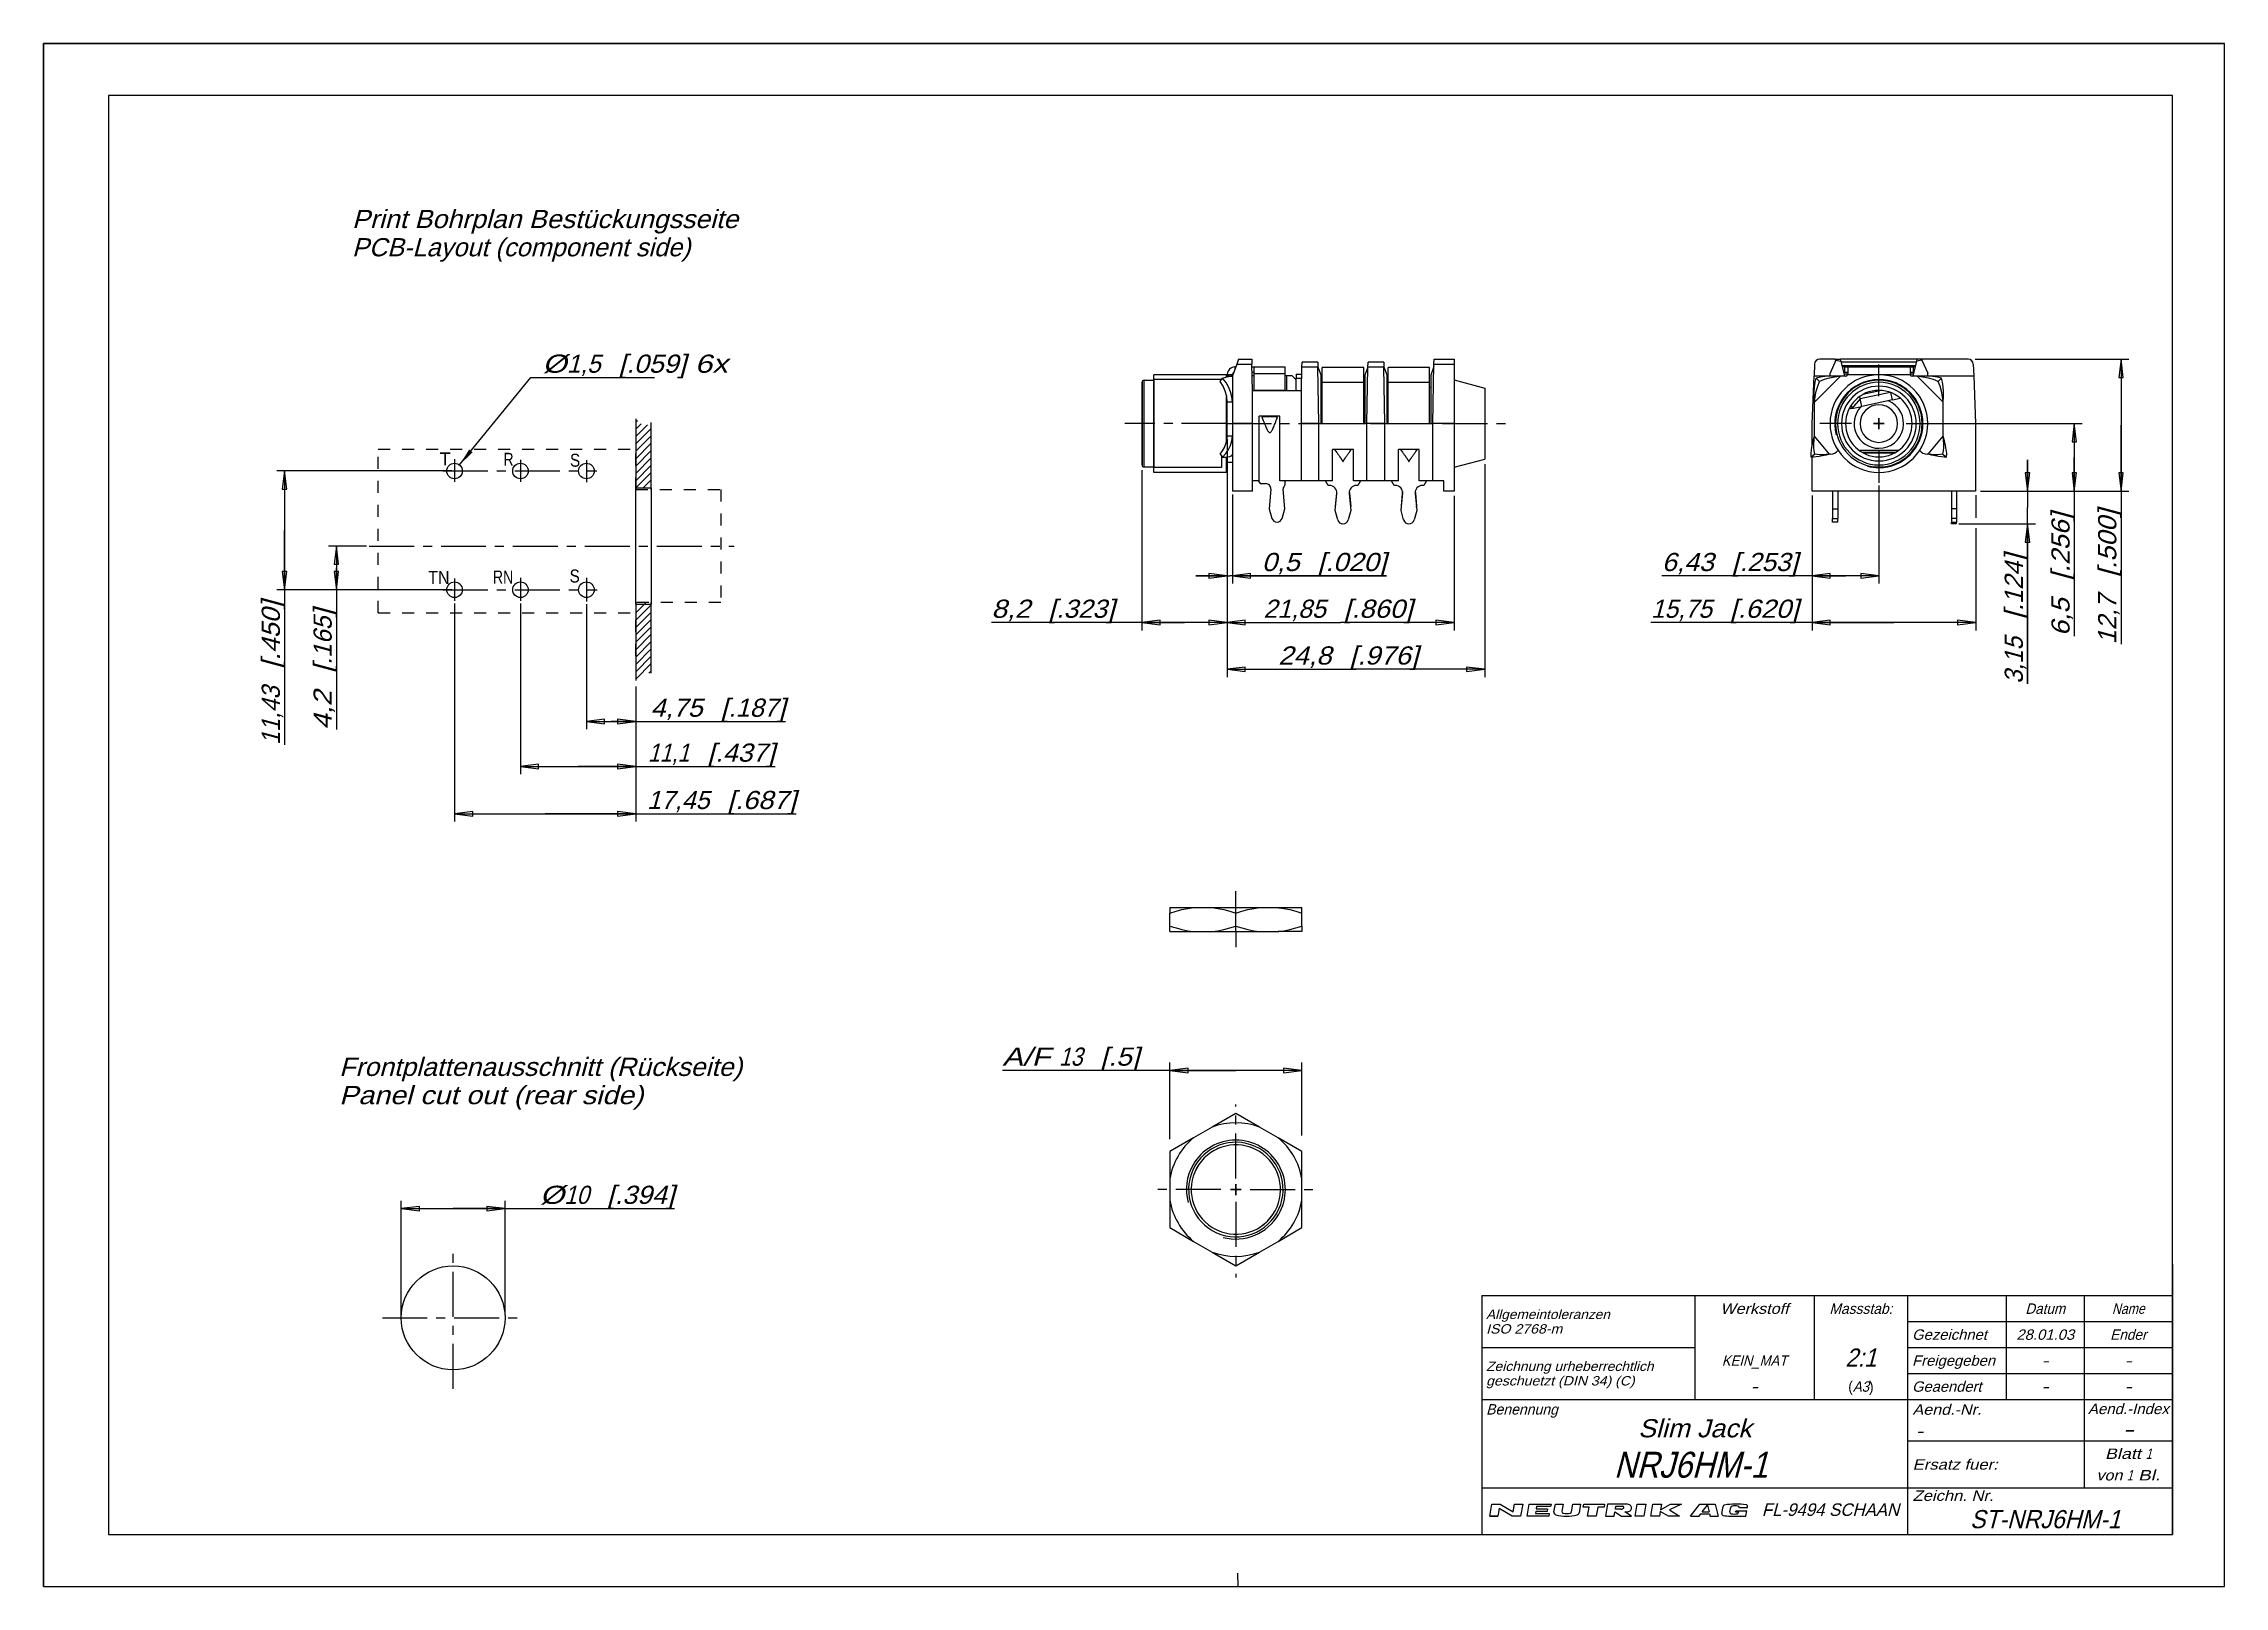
# Model space of a CAD drawing. Extents: x 0 to 420, y 0 to 297.
import ezdxf
from ezdxf.enums import TextEntityAlignment as Align

# ---------------------------------------------------------------- set-up
doc = ezdxf.new("R2010")
doc.units = 0
doc.header["$LTSCALE"] = 23.1
for name, pattern in [('CENTER', [0.6, 0.375, -0.075, 0.075, -0.075]), ('DOT', [0.2, 0.1, -0.1]), ('HIDDEN', [0.2, 0.1, -0.1])]:
    doc.linetypes.add(name, pattern=pattern)
doc.layers.get('0').update_dxf_attribs({"linetype": 'CONTINUOUS'})
for name, color, linetype in [('DEFAULT_1', 7, 'CENTER'), ('DEFAULT_2', 8, 'HIDDEN'), ('ZEICHNUNGSBEMAßUNGEN', 7, 'CONTINUOUS')]:
    doc.layers.add(name, color=color, linetype=linetype)
doc.styles.get("Standard").update_dxf_attribs({"font": 'txt', "width": 0.8})
doc.dimstyles.get("Standard").update_dxf_attribs({"dimtxt": 0.18, "dimasz": 0.18, "dimexe": 0.18, "dimexo": 0.0625, "dimgap": 0.09, "dimtad": 0, "dimtih": 1, "dimtoh": 1, "dimdec": 4, "dimzin": 0, "dimtxsty": 'STANDARD', "dimcen": 0.09, "dimazin": 3, "dimtfac": 1, "dimtdec": 4, "dimtofl": 0, "dimtmove": 0, "dimatfit": 3, "dimtolj": 1, "dimtzin": 0})

msp = doc.modelspace()

# ---------------------------------------------------------------- texts
at = {"color": 2, "linetype": 'CONTINUOUS', "oblique": 15}
for s, height, p, p2 in [('Print Bohrplan Bestückungsseite', 3.5, (59.39589, 261.48955), (133.76256, 261.48955)), ('PCB-Layout (component side)', 3.5, (59.39589, 256.05435), (124.56256, 256.05435)), ('Frontplattenausschnitt (Rückseite)', 3.5, (56.92834, 98.26404), (134.54501, 98.26404)), ('Panel cut out (rear side)', 3.5, (56.92834, 92.82884), (115.51168, 92.82884)), (' Allgemeintoleranzen', 1.8, (277.0625, 51.46587), (301.6625, 51.46587)), (' ISO 2768-m', 1.8, (277.0625, 48.67063), (292.49107, 48.67063)), ('Werkstoff', 2, (322.92857, 52.46472), (336.07143, 52.46472)), ('Massstab:', 2, (343.92857, 52.46472), (356.07143, 52.46472)), ('Datum', 2, (381.66667, 52.46472), (389.33333, 52.46472)), ('Name', 2, (398.35714, 52.46472), (404.64286, 52.46472)), (' Gezeichnet', 2, (359.0625, 47.46472), (374.25298, 47.46472)), ('28.01.03', 2, (379.92857, 47.46472), (391.07143, 47.46472)), ('Ender', 2, (398, 47.46472), (405, 47.46472)), (' Zeichnung urheberrechtlich', 1.8, (277.0625, 41.46587), (310.0625, 41.46587)), ('KEIN_MAT', 2, (323.21429, 42.46472), (335.78571, 42.46472)), ('2:1', 3.5, (347, 42.29841), (353, 42.29841)), (' Freigegeben', 2, (359.0625, 42.46472), (375.8244, 42.46472)), ('-', 2, (384.78571, 42.46472), (386.21429, 42.46472)), ('-', 2, (400.78571, 42.46472), (402.21429, 42.46472)), (' geschuetzt (DIN 34) (C)', 1.8, (277.0625, 38.67063), (306.41964, 38.67063)), ('-', 2, (328.78571, 37.46472), (330.21429, 37.46472)), ('A3', 2, (348.42857, 37.46472), (351.57143, 37.46472)), (' Geaendert', 2, (359.0625, 37.46472), (373.20536, 37.46472)), ('-', 2, (384.78571, 37.46472), (386.21429, 37.46472)), ('-', 2, (400.78571, 37.46472), (402.21429, 37.46472)), (' Benennung', 2, (277.0625, 33.07812), (291.63393, 33.07812)), (' Aend.-Nr.', 2, (359.0625, 33.03528), (373.20536, 33.03528)), ('Aend.-Index', 2, (393.71429, 33.16469), (409.28571, 33.16469)), ('Slim Jack', 3.5, (307.08333, 28.68827), (328.91667, 28.68827)), ('-', 2, (360.63393, 28.89417), (362.0625, 28.89417)), ('-', 3, (400.42857, 28.76476), (402.57143, 28.76476)), ('NRJ6HM-1', 5, (302.42857, 20.91181), (332.07143, 20.91181)), ('Blatt ', 2, (397, 24.53528), (404.85714, 24.53528)), ('1', 2, (404.85714, 24.53528), (406, 24.53528)), (' Ersatz fuer:', 2, (359.0625, 22.46472), (376.34821, 22.46472)), ('von ', 2, (395.35714, 20.39417), (401.21429, 20.39417)), ('1', 2, (401.21429, 20.39417), (402.35714, 20.39417)), (' Bl.', 2, (402.35714, 20.39417), (407.64286, 20.39417)), (' Zeichn. Nr.', 2, (359.0625, 16.46472), (375.53869, 16.46472)), ('ST-NRJ6HM-1', 3.5, (371, 11.18827), (400, 11.18827))]:
    msp.add_text(s, height=height, dxfattribs=at).set_placement(p, p2, align=Align.FIT)
at = {"color": 7, "linetype": 'CONTINUOUS', "oblique": 15}
for s, p, p2 in [('%%c', (96.09292, 233.63538), (100.75959, 233.63538)), ('1,5', (100.75959, 233.63538), (107.25959, 233.63538)), ('[', (110.75959, 233.63538), (112.25959, 233.63538)), ('.059', (112.25959, 233.63538), (122.25959, 233.63538)), (']', (122.25959, 233.63538), (123.75959, 233.63538)), (' 6x', (123.75959, 233.63538), (131.75959, 233.63538))]:
    msp.add_text(s, height=3.5, dxfattribs=at).set_placement(p, p2, align=Align.FIT)
at = {"color": 2, "linetype": 'CONTINUOUS'}
for s, height, p, p2 in [('T', 2.5, (76.28416, 215.79426), (78.42702, 215.79426)), ('R', 2.5, (88.55497, 215.73291), (90.51926, 215.73291)), ('S', 2.5, (101.37796, 215.54885), (103.34225, 215.54885)), ('TN', 2.5, (74.0577, 192.99664), (78.16484, 192.99664)), ('RN', 2.5, (86.5175, 193.06664), (90.44607, 193.06664)), ('S', 2.5, (101.29679, 193.25515), (103.26108, 193.25515)), ('(', 2, (347.57143, 37.46472), (348.42857, 37.46472)), (')', 2, (351.57143, 37.46472), (352.42857, 37.46472))]:
    msp.add_text(s, height=height, dxfattribs=at).set_placement(p, p2, align=Align.FIT)
at = {"color": 4, "linetype": 'CONTINUOUS', "oblique": 15}
msp.add_text('FL-9494 SCHAAN', height=2.4236218, dxfattribs=at).set_placement((330.91413, 13.55443), (357.34315, 13.55443), align=Align.FIT)

# ---------------------------------------------------------------- blocks, each defined once
blk = doc.blocks.new('*D0')
at = {"layer": 'ZEICHNUNGSBEMAßUNGEN', "color": 2, "linetype": 'CONTINUOUS'}
for p, q in [((68.87, 52.19), (68.87, 74.23)), ((68.87, 72.73), (78.87, 72.73)), ((88.87, 72.73), (78.87, 72.73)), ((78.87, 72.73), (121.52, 72.73)), ((88.87, 52.19), (88.87, 74.23))]:
    blk.add_line(p, q, dxfattribs=at)
for points in [[(72.37, 73.16), (68.87, 72.73), (72.37, 72.29), (72.37, 73.16)], [(85.37, 72.29), (88.87, 72.73), (85.37, 73.16), (85.37, 72.29)]]:
    blk.add_lwpolyline(points, dxfattribs=at)
at = {"layer": 'ZEICHNUNGSBEMAßUNGEN', "color": 2, "linetype": 'CONTINUOUS', "oblique": 15}
for s, p, p2 in [('%%c', (95.6, 73.63), (100.27, 73.63)), ('10', (100.27, 73.63), (105.02, 73.63)), ('[', (108.52, 73.63), (110.02, 73.63)), ('.394', (110.02, 73.63), (120.02, 73.63)), (']', (120.02, 73.63), (121.52, 73.63))]:
    blk.add_text(s, height=3.5, dxfattribs=at).set_placement(p, p2, align=Align.FIT)
blk = doc.blocks.new('*D1')
at = {"layer": 'ZEICHNUNGSBEMAßUNGEN', "color": 2, "linetype": 'CONTINUOUS'}
for p, q in [((227.94, 219.25), (227.94, 184.05)), ((211.54, 214.87), (211.54, 184.05)), ((219.74, 185.55), (182.54, 185.55)), ((211.54, 185.55), (219.74, 185.55)), ((227.94, 185.55), (219.74, 185.55))]:
    blk.add_line(p, q, dxfattribs=at)
for points in [[(215.04, 185.99), (211.54, 185.55), (215.04, 185.11), (215.04, 185.99)], [(224.44, 185.11), (227.94, 185.55), (224.44, 185.99), (224.44, 185.11)]]:
    blk.add_lwpolyline(points, dxfattribs=at)
at = {"layer": 'ZEICHNUNGSBEMAßUNGEN', "color": 2, "linetype": 'CONTINUOUS', "oblique": 15}
for s, p, p2 in [('8,2', (182.54, 186.46), (190.04, 186.46)), ('[', (193.54, 186.46), (195.04, 186.46)), ('.323', (195.04, 186.46), (204.79, 186.46)), (']', (204.79, 186.46), (206.29, 186.46))]:
    blk.add_text(s, height=3.5, dxfattribs=at).set_placement(p, p2, align=Align.FIT)
blk = doc.blocks.new('*D2')
at = {"layer": 'ZEICHNUNGSBEMAßUNGEN', "color": 2, "linetype": 'CONTINUOUS'}
for p, q in [((227.94, 213.29), (227.94, 184.05)), ((271.64, 209.94), (271.64, 184.05)), ((227.94, 185.55), (249.79, 185.55)), ((271.64, 185.55), (249.79, 185.55))]:
    blk.add_line(p, q, dxfattribs=at)
for points in [[(231.44, 185.99), (227.94, 185.55), (231.44, 185.11), (231.44, 185.99)], [(268.14, 185.11), (271.64, 185.55), (268.14, 185.99), (268.14, 185.11)]]:
    blk.add_lwpolyline(points, dxfattribs=at)
at = {"layer": 'ZEICHNUNGSBEMAßUNGEN', "color": 2, "linetype": 'CONTINUOUS', "oblique": 15}
for s, p, p2 in [('21,85', (234.93, 186.46), (246.93, 186.46)), ('[', (250.43, 186.46), (251.93, 186.46)), ('.860', (251.93, 186.46), (262.18, 186.46)), (']', (262.18, 186.46), (263.68, 186.46))]:
    blk.add_text(s, height=3.5, dxfattribs=at).set_placement(p, p2, align=Align.FIT)
blk = doc.blocks.new('*D3')
at = {"layer": 'ZEICHNUNGSBEMAßUNGEN', "color": 2, "linetype": 'CONTINUOUS'}
for p, q in [((277.54, 216.04), (277.54, 175.05)), ((227.94, 213.7), (227.94, 175.05)), ((227.94, 176.55), (252.74, 176.55)), ((277.54, 176.55), (252.74, 176.55))]:
    blk.add_line(p, q, dxfattribs=at)
for points in [[(231.44, 176.99), (227.94, 176.55), (231.44, 176.11), (231.44, 176.99)], [(274.04, 176.11), (277.54, 176.55), (274.04, 176.99), (274.04, 176.11)]]:
    blk.add_lwpolyline(points, dxfattribs=at)
at = {"layer": 'ZEICHNUNGSBEMAßUNGEN', "color": 2, "linetype": 'CONTINUOUS', "oblique": 15}
for s, p, p2 in [('24,8', (237.79, 177.46), (248.04, 177.46)), ('[', (251.54, 177.46), (253.04, 177.46)), ('.976', (253.04, 177.46), (263.29, 177.46)), (']', (263.29, 177.46), (264.79, 177.46))]:
    blk.add_text(s, height=3.5, dxfattribs=at).set_placement(p, p2, align=Align.FIT)
blk = doc.blocks.new('*D4')
at = {"layer": 'ZEICHNUNGSBEMAßUNGEN', "color": 2, "linetype": 'CONTINUOUS'}
for p, q in [((340.6, 210.02), (340.6, 193.05)), ((353.46, 211.95), (353.46, 193.05)), ((347.03, 194.55), (311.66, 194.55)), ((340.6, 194.55), (347.03, 194.55)), ((353.46, 194.55), (347.03, 194.55))]:
    blk.add_line(p, q, dxfattribs=at)
for points in [[(344.1, 194.99), (340.6, 194.55), (344.1, 194.11), (344.1, 194.99)], [(349.96, 194.11), (353.46, 194.55), (349.96, 194.99), (349.96, 194.11)]]:
    blk.add_lwpolyline(points, dxfattribs=at)
at = {"layer": 'ZEICHNUNGSBEMAßUNGEN', "color": 2, "linetype": 'CONTINUOUS', "oblique": 15}
for s, p, p2 in [('6,43', (311.66, 195.46), (321.66, 195.46)), ('[', (325.16, 195.46), (326.66, 195.46)), ('.253', (326.66, 195.46), (336.41, 195.46)), (']', (336.41, 195.46), (337.91, 195.46))]:
    blk.add_text(s, height=3.5, dxfattribs=at).set_placement(p, p2, align=Align.FIT)
blk = doc.blocks.new('*D5')
at = {"layer": 'ZEICHNUNGSBEMAßUNGEN', "color": 2, "linetype": 'CONTINUOUS'}
for p, q in [((372.1, 210.09), (372.1, 205.73)), ((340.6, 202.16), (340.6, 184.05)), ((372.1, 203.69), (372.1, 184.05)), ((356.35, 185.55), (309.55, 185.55)), ((340.6, 185.55), (356.35, 185.55)), ((372.1, 185.55), (356.35, 185.55))]:
    blk.add_line(p, q, dxfattribs=at)
for points in [[(344.1, 185.99), (340.6, 185.55), (344.1, 185.11), (344.1, 185.99)], [(368.6, 185.11), (372.1, 185.55), (368.6, 185.99), (368.6, 185.11)]]:
    blk.add_lwpolyline(points, dxfattribs=at)
at = {"layer": 'ZEICHNUNGSBEMAßUNGEN', "color": 2, "linetype": 'CONTINUOUS', "oblique": 15}
for s, p, p2 in [('15,75', (309.55, 186.46), (321.3, 186.46)), ('[', (324.8, 186.46), (326.3, 186.46)), ('.620', (326.3, 186.46), (336.55, 186.46)), (']', (336.55, 186.46), (338.05, 186.46))]:
    blk.add_text(s, height=3.5, dxfattribs=at).set_placement(p, p2, align=Align.FIT)
blk = doc.blocks.new('*D6')
at = {"layer": 'ZEICHNUNGSBEMAßUNGEN', "color": 2, "linetype": 'CONTINUOUS'}
for p, q in [((364.09, 223.85), (392.6, 223.85)), ((391.1, 223.85), (391.1, 217.35)), ((391.1, 210.85), (391.1, 217.35)), ((391.1, 217.35), (391.1, 182.95)), ((373.02, 210.85), (392.6, 210.85))]:
    blk.add_line(p, q, dxfattribs=at)
for points in [[(391.53, 220.35), (391.1, 223.85), (390.66, 220.35), (391.53, 220.35)], [(390.66, 214.35), (391.1, 210.85), (391.53, 214.35), (390.66, 214.35)]]:
    blk.add_lwpolyline(points, dxfattribs=at)
at = {"layer": 'ZEICHNUNGSBEMAßUNGEN', "color": 2, "linetype": 'CONTINUOUS', "oblique": 15}
for s, p, p2 in [(']', (390.19, 205.2), (390.19, 206.7)), ('.256', (390.19, 195.2), (390.19, 205.2)), ('[', (390.19, 193.7), (390.19, 195.2)), ('6,5', (390.19, 182.95), (390.19, 190.2))]:
    blk.add_text(s, height=3.5, rotation=90, dxfattribs=at).set_placement(p, p2, align=Align.FIT)
blk = doc.blocks.new('*D7')
at = {"layer": 'ZEICHNUNGSBEMAßUNGEN', "color": 2, "linetype": 'CONTINUOUS'}
for p, q in [((371.99, 236.25), (401.6, 236.25)), ((400.1, 236.25), (400.1, 223.55)), ((400.1, 210.85), (400.1, 223.55)), ((400.1, 223.55), (400.1, 181.36)), ((373.11, 210.85), (401.6, 210.85))]:
    blk.add_line(p, q, dxfattribs=at)
for points in [[(400.53, 232.75), (400.1, 236.25), (399.66, 232.75), (400.53, 232.75)], [(399.66, 214.35), (400.1, 210.85), (400.53, 214.35), (399.66, 214.35)]]:
    blk.add_lwpolyline(points, dxfattribs=at)
at = {"layer": 'ZEICHNUNGSBEMAßUNGEN', "color": 2, "linetype": 'CONTINUOUS', "oblique": 15}
for s, p, p2 in [(']', (399.19, 205.86), (399.19, 207.36)), ('.500', (399.19, 195.86), (399.19, 205.86)), ('[', (399.19, 194.36), (399.19, 195.86)), ('12,7', (399.19, 181.36), (399.19, 190.86))]:
    blk.add_text(s, height=3.5, rotation=90, dxfattribs=at).set_placement(p, p2, align=Align.FIT)
blk = doc.blocks.new('*D8')
at = {"layer": 'ZEICHNUNGSBEMAßUNGEN', "color": 2, "linetype": 'CONTINUOUS'}
for p, q in [((227.94, 220.91), (227.94, 193.05)), ((228.94, 210.17), (228.94, 193.05)), ((227.94, 194.55), (221.94, 194.55)), ((221.94, 194.55), (228.44, 194.55)), ((258.63, 194.55), (228.44, 194.55)), ((228.94, 194.55), (258.63, 194.55))]:
    blk.add_line(p, q, dxfattribs=at)
for points in [[(224.44, 194.11), (227.94, 194.55), (224.44, 194.99), (224.44, 194.11)], [(232.44, 194.99), (228.94, 194.55), (232.44, 194.11), (232.44, 194.99)]]:
    blk.add_lwpolyline(points, dxfattribs=at)
at = {"layer": 'ZEICHNUNGSBEMAßUNGEN', "color": 2, "linetype": 'CONTINUOUS', "oblique": 15}
for s, p, p2 in [('0,5', (234.63, 195.46), (241.88, 195.46)), ('[', (245.38, 195.46), (246.88, 195.46)), ('.020', (246.88, 195.46), (257.13, 195.46)), (']', (257.13, 195.46), (258.63, 195.46))]:
    blk.add_text(s, height=3.5, dxfattribs=at).set_placement(p, p2, align=Align.FIT)
blk = doc.blocks.new('*D9')
at = {"layer": 'ZEICHNUNGSBEMAßUNGEN', "color": 2, "linetype": 'CONTINUOUS'}
for p, q in [((62.18, 200.27), (54.89, 200.27)), ((56.39, 200.27), (56.39, 196.07)), ((56.39, 191.87), (56.39, 196.07)), ((56.39, 196.07), (56.39, 164.94)), ((78.64, 191.87), (54.89, 191.87))]:
    blk.add_line(p, q, dxfattribs=at)
for points in [[(56.82, 196.77), (56.39, 200.27), (55.95, 196.77), (56.82, 196.77)], [(55.95, 195.37), (56.39, 191.87), (56.82, 195.37), (55.95, 195.37)]]:
    blk.add_lwpolyline(points, dxfattribs=at)
at = {"layer": 'ZEICHNUNGSBEMAßUNGEN', "color": 2, "linetype": 'CONTINUOUS', "oblique": 15}
for s, p, p2 in [(']', (55.48, 186.69), (55.48, 188.19)), ('.165', (55.48, 177.44), (55.48, 186.69)), ('[', (55.48, 175.94), (55.48, 177.44)), ('4,2', (55.48, 164.94), (55.48, 172.44))]:
    blk.add_text(s, height=3.5, rotation=90, dxfattribs=at).set_placement(p, p2, align=Align.FIT)
blk = doc.blocks.new('*D10')
at = {"layer": 'ZEICHNUNGSBEMAßUNGEN', "color": 2, "linetype": 'CONTINUOUS'}
for p, q in [((78.64, 214.73), (44.9, 214.73)), ((46.4, 214.73), (46.4, 203.3)), ((46.4, 191.87), (46.4, 203.3)), ((46.4, 203.3), (46.4, 162)), ((78.64, 191.87), (44.9, 191.87))]:
    blk.add_line(p, q, dxfattribs=at)
for points in [[(46.84, 211.23), (46.4, 214.73), (45.97, 211.23), (46.84, 211.23)], [(45.97, 195.37), (46.4, 191.87), (46.84, 195.37), (45.97, 195.37)]]:
    blk.add_lwpolyline(points, dxfattribs=at)
at = {"layer": 'ZEICHNUNGSBEMAßUNGEN', "color": 2, "linetype": 'CONTINUOUS', "oblique": 15}
for s, p, p2 in [(']', (45.5, 188.25), (45.5, 189.75)), ('.450', (45.5, 178.25), (45.5, 188.25)), ('[', (45.5, 176.75), (45.5, 178.25)), ('11,43', (45.5, 162), (45.5, 173.25))]:
    blk.add_text(s, height=3.5, rotation=90, dxfattribs=at).set_placement(p, p2, align=Align.FIT)
blk = doc.blocks.new('*D11')
at = {"layer": 'ZEICHNUNGSBEMAßUNGEN', "color": 2, "linetype": 'CONTINUOUS'}
for p, q in [((382.1, 210.85), (382.1, 216.85)), ((382.1, 216.85), (382.1, 207.7)), ((373.02, 210.85), (383.6, 210.85)), ((382.1, 173.76), (382.1, 207.7)), ((368.86, 204.55), (383.6, 204.55)), ((382.1, 204.55), (382.1, 173.76))]:
    blk.add_line(p, q, dxfattribs=at)
for points in [[(381.66, 214.35), (382.1, 210.85), (382.53, 214.35), (381.66, 214.35)], [(382.53, 201.05), (382.1, 204.55), (381.66, 201.05), (382.53, 201.05)]]:
    blk.add_lwpolyline(points, dxfattribs=at)
at = {"layer": 'ZEICHNUNGSBEMAßUNGEN', "color": 2, "linetype": 'CONTINUOUS', "oblique": 15}
for s, p, p2 in [(']', (381.19, 197.26), (381.19, 198.76)), ('.124', (381.19, 187.76), (381.19, 197.26)), ('[', (381.19, 186.26), (381.19, 187.76)), ('3,15', (381.19, 173.76), (381.19, 182.76))]:
    blk.add_text(s, height=3.5, rotation=90, dxfattribs=at).set_placement(p, p2, align=Align.FIT)
blk = doc.blocks.new('*D12')
at = {"layer": 'ZEICHNUNGSBEMAßUNGEN', "color": 2, "linetype": 'CONTINUOUS'}
for p, q in [((104.54, 189.12), (104.54, 165.01)), ((114.04, 173.27), (114.04, 165.01)), ((104.54, 166.51), (109.29, 166.51)), ((114.04, 166.51), (109.29, 166.51)), ((109.29, 166.51), (142.9, 166.51))]:
    blk.add_line(p, q, dxfattribs=at)
for points in [[(108.04, 166.94), (104.54, 166.51), (108.04, 166.07), (108.04, 166.94)], [(110.54, 166.07), (114.04, 166.51), (110.54, 166.94), (110.54, 166.07)]]:
    blk.add_lwpolyline(points, dxfattribs=at)
at = {"layer": 'ZEICHNUNGSBEMAßUNGEN', "color": 2, "linetype": 'CONTINUOUS', "oblique": 15}
for s, p, p2 in [('4,75', (116.9, 167.41), (126.9, 167.41)), ('[', (130.4, 167.41), (131.9, 167.41)), ('.187', (131.9, 167.41), (141.4, 167.41)), (']', (141.4, 167.41), (142.9, 167.41))]:
    blk.add_text(s, height=3.5, dxfattribs=at).set_placement(p, p2, align=Align.FIT)
blk = doc.blocks.new('*D13')
at = {"layer": 'ZEICHNUNGSBEMAßUNGEN', "color": 2, "linetype": 'CONTINUOUS'}
for p, q in [((91.84, 189.2), (91.84, 156.35)), ((114.04, 173.18), (114.04, 156.35)), ((91.84, 157.85), (102.94, 157.85)), ((114.04, 157.85), (102.94, 157.85)), ((102.94, 157.85), (140.87, 157.85))]:
    blk.add_line(p, q, dxfattribs=at)
for points in [[(95.34, 158.29), (91.84, 157.85), (95.34, 157.41), (95.34, 158.29)], [(110.54, 157.41), (114.04, 157.85), (110.54, 158.29), (110.54, 157.41)]]:
    blk.add_lwpolyline(points, dxfattribs=at)
at = {"layer": 'ZEICHNUNGSBEMAßUNGEN', "color": 2, "linetype": 'CONTINUOUS', "oblique": 15}
for s, p, p2 in [('11,1', (116.37, 158.76), (124.37, 158.76)), ('[', (127.87, 158.76), (129.37, 158.76)), ('.437', (129.37, 158.76), (139.37, 158.76)), (']', (139.37, 158.76), (140.87, 158.76))]:
    blk.add_text(s, height=3.5, dxfattribs=at).set_placement(p, p2, align=Align.FIT)
blk = doc.blocks.new('*D14')
at = {"layer": 'ZEICHNUNGSBEMAßUNGEN', "color": 2, "linetype": 'CONTINUOUS'}
for p, q in [((79.14, 189.2), (79.14, 147.24)), ((114.04, 173.23), (114.04, 147.24)), ((79.14, 148.74), (96.59, 148.74)), ((114.04, 148.74), (96.59, 148.74)), ((96.59, 148.74), (144.96, 148.74))]:
    blk.add_line(p, q, dxfattribs=at)
for points in [[(82.64, 149.17), (79.14, 148.74), (82.64, 148.3), (82.64, 149.17)], [(110.54, 148.3), (114.04, 148.74), (110.54, 149.17), (110.54, 148.3)]]:
    blk.add_lwpolyline(points, dxfattribs=at)
at = {"layer": 'ZEICHNUNGSBEMAßUNGEN', "color": 2, "linetype": 'CONTINUOUS', "oblique": 15}
for s, p, p2 in [('17,45', (116.21, 149.64), (128.21, 149.64)), ('[', (131.71, 149.64), (133.21, 149.64)), ('.687', (133.21, 149.64), (143.46, 149.64)), (']', (143.46, 149.64), (144.96, 149.64))]:
    blk.add_text(s, height=3.5, dxfattribs=at).set_placement(p, p2, align=Align.FIT)
blk = doc.blocks.new('*D15')
at = {"layer": 'ZEICHNUNGSBEMAßUNGEN', "color": 2, "linetype": 'CONTINUOUS'}
for p, q in [((216.92, 86.1), (216.92, 100.83)), ((242.32, 86.83), (242.32, 100.83)), ((229.62, 99.33), (184.65, 99.33)), ((216.92, 99.33), (229.62, 99.33)), ((242.32, 99.33), (229.62, 99.33))]:
    blk.add_line(p, q, dxfattribs=at)
for points in [[(220.42, 99.77), (216.92, 99.33), (220.42, 98.89), (220.42, 99.77)], [(238.82, 98.89), (242.32, 99.33), (238.82, 99.77), (238.82, 98.89)]]:
    blk.add_lwpolyline(points, dxfattribs=at)
at = {"layer": 'ZEICHNUNGSBEMAßUNGEN', "color": 2, "linetype": 'CONTINUOUS', "oblique": 15}
for s, p, p2 in [('A/F ', (184.65, 100.24), (195.56, 100.24)), ('13', (195.56, 100.24), (200.06, 100.24)), ('[', (203.56, 100.24), (205.06, 100.24)), ('.5', (205.06, 100.24), (209.56, 100.24)), (']', (209.56, 100.24), (211.06, 100.24))]:
    blk.add_text(s, height=3.5, dxfattribs=at).set_placement(p, p2, align=Align.FIT)

# ---------------------------------------------------------------- dimensions: what is measured, and where the dimension line sits
at = {"layer": 'ZEICHNUNGSBEMAßUNGEN', "color": 2, "linetype": 'CONTINUOUS'}
for base, p1, p2, angle, picture, middle in [((400.09565, 236.25108), (373.11435, 210.85108), (371.98601, 236.25108), 90, '*D7', (397.43978, 194.35555)), ((391.09565, 223.85108), (373.02032, 210.85108), (364.08769, 223.85108), 90, '*D6', (388.43978, 194.82552)), ((211.54267, 185.55108), (227.94267, 219.24843), (211.54267, 214.87155), 180, '*D1', (194.41392, 188.20694)), ((46.40466, 214.72756), (78.64113, 191.86756), (78.64113, 214.72756), 90, '*D10', (43.74879, 175.87119)), ((382.09565, 204.55108), (373.02032, 210.85108), (368.85565, 204.55108), 270, '*D11', (379.43978, 186.26471)), ((56.38695, 200.26756), (78.64113, 191.86756), (62.17718, 200.26756), 90, '*D9', (53.73108, 176.56145)), ((79.14113, 148.73748), (114.04113, 173.22802), (79.14113, 189.20402), 180, '*D14', (130.58918, 151.39334)), ((91.84113, 157.8503), (114.04113, 173.18253), (91.84113, 189.20402), 180, '*D13', (128.61606, 160.50617)), ((104.54113, 166.50748), (114.04113, 173.27351), (104.54113, 189.1173), 180, '*D12', (129.89764, 169.16335)), ((216.9169, 99.33117), (242.3169, 86.8254), (216.9169, 86.09682), 180, '*D15', (197.85419, 101.98704)), ((68.86917, 72.72746), (88.86917, 52.18802), (68.86917, 52.18802), 180, '*D0', (108.55813, 75.38332))]:
    dim = msp.add_linear_dim(base=base, p1=p1, p2=p2, angle=angle, dimstyle='Standard', dxfattribs=at)
    dim.commit()
    dim.dimension.update_dxf_attribs({"geometry": picture, "text_midpoint": middle})
for base, p1, p2, picture, middle in [((228.94267, 194.55108), (227.94267, 220.90716), (228.94267, 210.17482), '*D8', (246.62697, 197.20694)), ((277.54267, 176.55108), (227.94267, 213.70135), (277.54267, 216.03653), '*D3', (251.2884, 179.20694)), ((271.64267, 185.55108), (227.94267, 213.28759), (271.64267, 209.93603), '*D2', (249.30767, 188.20694)), ((372.09565, 185.55108), (340.59565, 202.15629), (372.09565, 210.09276), '*D5', (323.80128, 188.20694)), ((353.45565, 194.55108), (340.59565, 210.01927), (353.45565, 211.95108), '*D4', (324.78306, 197.20694))]:
    dim = msp.add_linear_dim(base=base, p1=p1, p2=p2, dimstyle='Standard', dxfattribs=at)
    dim.commit()
    dim.dimension.update_dxf_attribs({"geometry": picture, "text_midpoint": middle})

# ---------------------------------------------------------------- linework, layer by layer
at = {"color": 7, "linetype": 'CONTINUOUS'}
for p, q in [((0, 297), (420, 297)), ((0, 0), (0, 297)), ((0, 297), (0, 0)), ((420, 297), (0, 297)), ((0, 297), (0, 0)), ((420, 297), (0, 297)), ((420, 0), (420, 297)), ((420, 0), (420, 297)), ((420, 0), (420, 297)), ((12.5, 287), (12.5, 10)), ((410, 287), (12.5, 287)), ((410, 287), (22.5, 287)), ((410, 10), (410, 287)), ((410, 10), (410, 287)), ((229.78278, 235.29137), (228.94267, 233.05108)), ((230.14267, 236.25108), (229.78278, 235.29137)), ((230.14267, 236.25108), (232.70267, 236.25108)), ((230.14267, 236.25108), (232.70267, 236.25108)), ((232.70267, 236.25108), (232.71942, 235.29137)), ((232.8074, 230.25108), (232.71942, 235.29137)), ((242.35545, 234.69137), (242.3722, 235.65108)), ((245.4167, 235.65108), (242.3722, 235.65108)), ((245.4167, 235.65108), (245.43345, 234.69137)), ((255.05189, 234.69137), (255.06864, 235.65108)), ((258.1167, 235.65108), (255.06864, 235.65108)), ((258.1167, 235.65108), (258.13345, 234.69137)), ((267.56267, 223.85108), (267.76236, 235.29137)), ((267.76236, 235.29137), (267.77912, 236.25108)), ((267.77912, 236.25108), (271.64267, 236.25108)), ((267.77912, 236.25108), (271.64267, 236.25108)), ((271.64267, 236.25108), (271.64267, 235.29137)), ((271.64267, 235.29137), (271.64267, 223.85108)), ((341.05695, 235.29137), (340.96661, 233.05108)), ((345.05565, 236.25108), (342.05614, 236.25108)), ((345.16247, 236.06104), (344.05565, 233.58441)), ((345.05565, 236.25108), (346.05565, 236.25108)), ((345.16247, 236.06104), (345.05565, 236.25108)), ((345.16247, 236.06104), (346.1382, 235.89351)), ((346.1382, 235.89351), (346.05565, 236.25108)), ((360.85565, 236.25108), (346.05565, 236.25108)), ((346.1382, 235.89351), (346.81751, 232.95108)), ((360.71713, 235.65108), (346.19417, 235.65108)), ((360.09378, 232.95108), (360.77309, 235.89351)), ((360.77309, 235.89351), (360.85565, 236.25108)), ((361.74882, 236.06104), (360.77309, 235.89351)), ((361.85565, 236.25108), (360.85565, 236.25108)), ((361.74882, 236.06104), (361.85565, 236.25108)), ((361.74882, 236.06104), (362.85565, 233.58441)), ((370.63516, 236.25108), (361.85565, 236.25108)), ((371.63434, 235.29137), (371.72468, 233.05108)), ((211.54267, 231.05108), (211.54267, 231.80108)), ((211.54267, 231.80108), (211.54267, 231.05108)), ((211.54267, 216.65108), (211.54267, 231.05108)), ((211.54267, 231.05108), (211.54267, 216.65108)), ((211.94267, 232.20108), (213.84267, 232.20108)), ((211.94267, 232.20108), (213.84267, 232.20108)), ((213.84267, 232.33508), (213.84267, 233.25108)), ((226.84267, 233.25108), (213.84267, 233.25108)), ((226.84267, 233.25108), (213.84267, 233.25108)), ((213.84267, 232.32019), (213.84267, 232.33508)), ((213.84267, 232.20108), (213.84267, 232.32019)), ((213.84267, 215.50108), (213.84267, 232.20108)), ((226.60831, 231.97167), (227.05233, 232.60525)), ((227.84267, 233.25108), (226.84267, 233.25108)), ((227.84267, 233.25108), (226.84267, 233.25108)), ((227.84267, 232.85264), (227.84267, 233.25108)), ((227.94267, 233.25108), (228.94267, 233.25108)), ((228.33149, 232.95108), (227.94267, 232.95108)), ((228.94267, 233.13113), (228.94267, 233.25108)), ((229.01767, 233.25108), (228.94267, 233.25108)), ((228.94267, 233.07931), (228.94267, 233.13113)), ((228.94267, 233.05108), (228.94267, 223.85108)), ((232.74631, 233.75108), (233.14267, 233.75108)), ((233.14267, 233.05108), (232.75853, 233.05108)), ((239.4074, 233.05108), (239.14267, 233.05108)), ((240.44267, 233.05108), (239.4074, 233.05108)), ((239.4074, 230.25108), (239.4074, 233.05108)), ((241.14267, 232.35108), (240.44267, 233.05108)), ((241.14267, 232.35108), (241.14267, 230.25108)), ((241.14267, 231.30108), (241.24267, 231.30108)), ((241.14267, 231.30108), (241.24267, 231.30108)), ((241.24267, 233.35108), (241.24267, 232.57805)), ((241.24267, 233.35108), (242.33205, 233.35108)), ((241.24267, 230.25108), (241.24267, 232.57805)), ((241.24267, 232.57805), (242.31856, 232.57805)), ((242.27794, 230.25108), (242.35545, 234.69137)), ((245.48232, 234.70915), (245.43067, 234.85108)), ((245.62267, 223.85108), (245.43345, 234.69137)), ((246.04267, 233.16961), (245.48232, 234.70915)), ((246.04267, 223.85108), (246.04267, 233.16961)), ((254.24267, 234.65108), (246.24267, 234.65108)), ((246.24267, 233.73097), (246.24267, 234.65102)), ((246.24267, 233.6321), (246.24267, 233.73097)), ((246.24267, 232.55534), (246.24267, 233.6321)), ((246.24267, 231.85108), (246.24267, 232.55534)), ((246.24267, 223.85108), (246.24267, 231.85108)), ((254.24267, 233.73097), (254.24267, 234.65102)), ((254.24267, 233.6321), (254.24267, 233.73097)), ((254.24267, 232.55534), (254.24267, 233.6321)), ((254.24267, 231.85108), (254.24267, 232.55534)), ((254.24267, 223.85108), (254.24267, 231.85108)), ((255.00302, 234.70915), (254.44267, 233.16961)), ((254.44267, 233.16961), (254.44267, 223.85108)), ((254.86267, 223.85108), (255.05189, 234.69137)), ((255.05468, 234.85108), (255.00302, 234.70915)), ((258.18232, 234.70915), (258.13067, 234.85108)), ((258.32267, 223.85108), (258.13345, 234.69137)), ((258.74267, 233.16961), (258.18232, 234.70915)), ((258.74267, 223.85108), (258.74267, 233.16961)), ((266.94267, 234.65108), (258.94267, 234.65108)), ((258.94267, 233.73097), (258.94267, 234.65102)), ((258.94267, 233.6321), (258.94267, 233.73097)), ((258.94267, 232.55534), (258.94267, 233.6321)), ((258.94267, 231.85108), (258.94267, 232.55534)), ((258.94267, 223.85108), (258.94267, 231.85108)), ((266.94267, 233.73097), (266.94267, 234.65102)), ((266.94267, 233.6321), (266.94267, 233.73097)), ((266.94267, 232.55534), (266.94267, 233.6321)), ((266.94267, 231.85108), (266.94267, 232.55534)), ((266.94267, 223.85108), (266.94267, 231.85108)), ((267.75468, 234.85108), (267.14267, 233.16961)), ((267.14267, 233.16961), (267.14267, 223.85108)), ((271.64267, 232.25108), (277.54267, 230.67018)), ((271.64267, 232.25108), (277.54267, 230.67018)), ((340.59565, 223.85108), (340.96661, 233.05108)), ((340.96661, 233.05108), (344.05565, 233.05108)), ((342.03505, 231.97167), (341.40147, 232.60525)), ((344.05565, 233.05108), (344.05565, 233.58441)), ((344.05565, 232.98431), (344.05565, 233.05108)), ((360.55552, 234.95108), (346.35577, 234.95108)), ((346.85565, 233.75108), (346.63282, 233.75108)), ((347.45565, 233.35108), (346.72516, 233.35108)), ((346.85565, 233.75108), (347.45565, 233.75108)), ((359.45565, 233.75108), (360.05565, 233.75108)), ((360.18613, 233.35108), (359.45565, 233.35108)), ((360.27848, 233.75108), (360.05565, 233.75108)), ((362.85565, 233.05108), (362.85565, 233.58441)), ((362.85565, 232.98431), (362.85565, 233.05108)), ((362.85565, 233.05108), (371.72468, 233.05108)), ((364.87624, 231.97167), (365.50982, 232.60525)), ((371.72468, 233.05108), (372.09565, 223.85108)), ((227.84267, 220.49001), (227.84267, 229.07302)), ((228.94267, 227.95108), (227.94267, 227.95108)), ((232.8074, 223.85108), (232.8074, 230.25108)), ((232.8074, 230.25108), (242.27794, 230.25108)), ((242.27794, 223.85108), (242.27794, 230.25108)), ((246.04267, 230.85108), (246.24267, 230.85108)), ((254.24267, 230.85108), (254.44267, 230.85108)), ((258.74267, 230.85108), (258.94267, 230.85108)), ((266.94267, 230.85108), (267.14267, 230.85108)), ((277.54267, 230.67018), (277.54267, 217.03198)), ((348.11446, 227.33021), (348.24007, 226.73926)), ((349.88157, 228.63604), (348.24007, 226.73926)), ((348.24007, 226.73926), (350.19636, 227.15508)), ((349.88157, 228.63604), (349.78969, 229.06834)), ((355.63029, 229.85797), (349.88157, 228.63604)), ((350.19636, 227.15508), (349.88157, 228.63604)), ((356.06525, 228.40255), (350.19636, 227.15508)), ((353.98367, 230.20215), (350.37138, 229.43433)), ((356.06525, 228.40255), (355.76397, 229.81993)), ((356.06525, 228.40255), (357.57757, 228.72401)), ((114.04113, 224.76664), (114.04113, 211.13756)), ((117.04113, 211.13756), (117.04113, 224.03532)), ((228.94267, 223.85108), (228.94267, 210.85108)), ((232.8074, 223.85108), (228.94267, 223.85108)), ((232.8074, 210.85108), (232.8074, 223.85108)), ((234.1074, 212.85108), (234.1074, 225.25108)), ((238.1074, 225.25108), (234.1074, 225.25108)), ((237.64267, 225.15108), (234.64267, 225.15108)), ((238.1074, 212.85108), (238.1074, 225.25108)), ((242.27794, 212.85108), (242.27794, 223.85108)), ((245.62267, 223.85108), (242.27794, 223.85108)), ((245.62267, 212.85108), (245.62267, 223.85108)), ((245.62267, 223.85108), (254.86267, 223.85108)), ((254.86267, 212.85108), (254.86267, 223.85108)), ((258.32267, 223.85108), (254.86267, 223.85108)), ((258.32267, 212.85108), (258.32267, 223.85108)), ((258.32267, 223.85108), (267.56267, 223.85108)), ((267.56267, 212.85108), (267.56267, 223.85108)), ((271.64267, 223.85108), (267.56267, 223.85108)), ((271.64267, 223.85108), (271.64267, 210.85108)), ((340.59565, 219.54369), (340.59565, 223.85108)), ((348.24007, 226.73926), (347.69549, 226.62351)), ((372.09565, 223.85108), (372.09565, 210.85108)), ((228.94267, 221.40716), (227.94267, 221.40716)), ((248.24267, 212.85108), (248.24267, 218.85108)), ((252.24267, 218.85108), (248.24267, 218.85108)), ((252.24267, 212.85108), (252.24267, 218.85108)), ((260.94267, 212.85108), (260.94267, 218.85108)), ((264.94267, 218.85108), (260.94267, 218.85108)), ((264.94267, 212.85108), (264.94267, 218.85108)), ((357.14446, 218.65108), (349.76683, 218.65108)), ((211.54267, 215.90108), (211.54267, 216.65108)), ((211.54267, 216.65108), (211.54267, 215.90108)), ((211.94267, 215.50108), (213.84267, 215.50108)), ((211.94267, 215.50108), (213.84267, 215.50108)), ((213.84267, 215.38197), (213.84267, 215.50108)), ((213.84267, 215.36708), (213.84267, 215.38197)), ((213.84267, 214.45108), (213.84267, 215.36708)), ((226.84267, 214.45108), (213.84267, 214.45108)), ((226.84267, 214.45108), (213.84267, 214.45108)), ((226.60701, 217.99635), (227.05048, 217.42023)), ((227.84267, 214.45108), (226.84267, 214.45108)), ((227.84267, 214.45108), (226.84267, 214.45108)), ((227.84267, 216.40108), (227.84267, 217.41285)), ((227.84267, 214.45108), (227.84267, 216.40108)), ((227.84267, 216.40108), (228.94267, 216.40108)), ((227.84267, 216.40108), (228.94267, 216.40108)), ((271.64267, 215.45108), (277.54267, 217.03198)), ((271.64267, 215.45108), (277.54267, 217.03198)), ((341.1096, 217.99635), (340.42301, 217.42023)), ((340.59565, 210.85108), (340.59565, 217.41031)), ((365.80169, 217.99635), (366.48828, 217.42023)), ((114.04113, 211.46756), (117.04113, 211.46756)), ((114.04113, 189.06756), (114.04113, 211.13756)), ((117.04113, 211.46756), (117.04113, 189.06756)), ((232.8074, 210.85108), (228.94267, 210.85108)), ((234.1074, 212.85108), (232.8074, 212.85108)), ((242.27794, 212.85108), (238.1074, 212.85108)), ((245.62267, 212.85108), (242.27794, 212.85108)), ((248.24267, 212.85108), (245.62267, 212.85108)), ((247.39737, 211.95108), (246.87776, 212.85108)), ((247.64852, 211.95108), (247.39737, 211.95108)), ((248.74267, 207.15108), (249.04267, 210.42326)), ((248.98565, 210.42864), (248.74972, 207.92587)), ((249.02084, 210.80195), (248.98565, 210.42864)), ((251.44267, 210.42326), (251.74267, 207.15108)), ((251.47021, 210.82295), (251.50632, 210.42909)), ((251.50632, 210.42909), (251.73586, 207.92536)), ((254.86267, 212.85108), (252.24267, 212.85108)), ((253.08797, 211.95108), (252.83683, 211.95108)), ((253.60759, 212.85108), (253.08797, 211.95108)), ((258.32267, 212.85108), (254.86267, 212.85108)), ((260.94267, 212.85108), (258.32267, 212.85108)), ((260.09737, 211.95108), (259.57776, 212.85108)), ((260.34852, 211.95108), (260.09737, 211.95108)), ((261.44267, 207.15108), (261.74267, 210.42326)), ((261.68565, 210.42864), (261.44972, 207.92587)), ((261.72084, 210.80195), (261.68565, 210.42864)), ((264.14267, 210.42326), (264.44267, 207.15108)), ((264.17021, 210.82295), (264.20632, 210.42909)), ((264.20632, 210.42909), (264.43586, 207.92536)), ((267.56267, 212.85108), (264.94267, 212.85108)), ((265.78797, 211.95108), (265.53683, 211.95108)), ((266.30759, 212.85108), (265.78797, 211.95108)), ((269.64267, 212.85108), (267.56267, 212.85108)), ((269.64267, 210.85108), (269.64267, 212.85108)), ((271.64267, 210.85108), (269.64267, 210.85108)), ((372.09565, 210.85108), (340.59565, 210.85108)), ((345.55565, 210.85108), (345.55565, 207.47108)), ((367.41565, 210.85108), (367.41565, 207.47108)), ((249.23469, 205.32357), (248.74267, 207.15108)), ((248.76324, 207.77883), (248.79121, 207.68053)), ((251.74267, 207.15108), (251.25065, 205.32357)), ((251.72225, 207.77934), (251.69413, 207.68053)), ((261.93469, 205.32357), (261.44267, 207.15108)), ((261.46324, 207.77883), (261.49121, 207.68053)), ((264.44267, 207.15108), (263.95065, 205.32357)), ((264.42225, 207.77934), (264.39413, 207.68053)), ((344.55565, 207.47108), (345.55565, 207.47108)), ((345.55565, 207.47108), (345.55565, 205.60205)), ((367.41565, 207.47108), (367.41565, 205.60205)), ((368.41565, 207.47108), (367.41565, 207.47108)), ((345.55565, 204.87108), (344.55565, 204.87108)), ((345.55565, 204.87108), (345.55565, 205.60205)), ((367.41565, 205.60205), (367.41565, 204.87108)), ((367.41565, 204.87108), (368.41565, 204.87108)), ((367.43565, 204.85636), (367.43565, 204.87108)), ((367.43565, 204.55108), (367.43565, 204.85636)), ((368.35565, 204.55108), (367.43565, 204.55108)), ((368.35565, 204.87108), (368.35565, 204.55108)), ((114.04113, 189.39756), (114.04113, 174.36878)), ((114.04113, 189.06756), (117.04113, 189.06756)), ((117.04113, 175.81808), (117.04113, 189.39756)), ((216.9169, 130.67117), (220.0869, 130.67117)), ((216.9169, 130.67117), (216.9169, 129.63194)), ((220.0869, 130.67117), (220.5272, 130.67117)), ((220.5272, 130.67117), (221.48987, 130.67117)), ((221.48987, 130.67117), (225.04392, 130.67117)), ((225.04392, 130.67117), (234.18987, 130.67117)), ((234.18987, 130.67117), (237.74392, 130.67117)), ((237.74392, 130.67117), (237.87012, 130.67117)), ((237.74392, 130.67117), (237.86774, 130.65402)), ((237.87012, 130.67117), (238.70659, 130.67117)), ((238.70659, 130.67117), (239.1469, 130.67117)), ((239.1469, 130.67117), (242.3169, 130.67117)), ((242.3169, 129.63194), (242.3169, 130.67117)), ((216.9169, 127.1104), (216.9169, 129.63194)), ((216.9169, 126.07117), (216.9169, 127.1104)), ((216.9169, 126.07117), (220.0869, 126.07117)), ((220.0869, 126.07117), (221.48987, 126.07117)), ((221.48987, 126.07117), (225.04392, 126.07117)), ((225.04392, 126.07117), (234.18987, 126.07117)), ((229.6169, 127.1104), (229.6169, 129.63194)), ((234.18987, 126.07117), (237.74392, 126.07117)), ((237.74392, 126.07117), (237.86774, 126.08833)), ((237.87012, 126.07117), (237.74392, 126.07117)), ((239.1469, 126.07117), (237.87012, 126.07117)), ((242.3169, 126.07117), (239.1469, 126.07117)), ((242.3169, 127.1104), (242.3169, 129.63194)), ((242.3169, 127.1104), (242.3169, 126.07117)), ((225.04392, 88.4175), (221.48987, 86.36557)), ((229.6169, 91.05771), (225.04392, 88.4175)), ((234.18987, 88.4175), (229.6169, 91.05771)), ((237.74392, 86.36557), (234.18987, 88.4175)), ((221.48987, 86.36557), (216.9169, 83.72536)), ((242.3169, 83.72536), (237.74392, 86.36557)), ((216.9169, 83.72536), (216.9169, 78.44494)), ((242.3169, 78.44494), (242.3169, 83.72536)), ((216.9169, 78.44494), (216.9169, 74.34108)), ((242.3169, 74.34108), (242.3169, 78.44494)), ((216.9169, 74.34108), (216.9169, 69.06066)), ((242.3169, 69.06066), (242.3169, 74.34108)), ((216.9169, 69.06066), (221.48987, 66.42045)), ((237.74392, 66.42045), (242.3169, 69.06066)), ((221.48987, 66.42045), (225.04392, 64.36852)), ((225.04392, 64.36852), (229.6169, 61.72831)), ((229.6169, 61.72831), (234.18987, 64.36852)), ((234.18987, 64.36852), (237.74392, 66.42045)), ((410, 62), (410, 10)), ((410, 62), (410, 10)), ((277, 56), (410, 56)), ((277, 56), (277, 10)), ((318, 56), (318, 36)), ((341, 56), (341, 36)), ((359, 56), (359, 10)), ((378, 56), (378, 36)), ((393, 56), (393, 19)), ((410, 56), (410, 10)), ((359, 51), (410, 51)), ((277, 46), (318, 46)), ((359, 46), (410, 46)), ((359, 41), (410, 41)), ((277, 36), (410, 36)), ((359, 28), (410, 28)), ((277, 19), (410, 19)), ((12.5, 10), (410, 10)), ((230, 10), (410, 10)), ((230, 10), (410, 10)), ((277, 10), (410, 10)), ((0, 0), (420, 0)), ((0, 0), (420, 0)), ((0, 0), (420, 0)), ((230.04181, 0.03478), (230.01068, 2.5219))]:
    msp.add_line(p, q, dxfattribs=at)
at = {"color": 9, "linetype": 'CONTINUOUS'}
for p, q in [((229.78278, 235.29137), (232.71942, 235.29137)), ((267.76236, 235.29137), (271.64267, 235.29137)), ((227.94601, 233.35108), (228.94379, 233.28441)), ((229.44267, 234.75108), (229.44267, 234.38441)), ((233.14267, 233.51155), (239.14267, 233.51155)), ((245.43345, 234.69137), (242.35545, 234.69137)), ((246.24267, 231.85108), (254.24267, 231.85108)), ((258.13345, 234.69137), (255.05189, 234.69137)), ((258.94267, 231.85108), (266.94267, 231.85108)), ((346.05565, 232.95108), (341.05565, 227.95108)), ((346.85565, 234.75108), (346.85565, 233.75108)), ((347.45565, 233.25108), (347.44294, 233.25108)), ((353.45565, 233.25108), (347.45565, 233.25108)), ((359.45565, 233.25108), (353.45565, 233.25108)), ((359.46835, 233.25108), (359.45565, 233.25108)), ((360.05565, 234.75108), (360.05565, 233.75108)), ((360.85565, 232.95108), (365.85565, 227.95108)), ((233.14267, 230.29837), (239.14267, 230.29837)), ((343.95565, 217.95108), (341.05565, 221.40716)), ((362.95565, 217.95108), (365.85565, 221.40716)), ((350.20419, 218.35108), (356.70711, 218.35108)), ((350.50543, 218.20108), (356.40587, 218.20108)), ((344.55565, 205.60205), (345.55565, 205.60205)), ((368.41565, 205.60205), (367.41565, 205.60205))]:
    msp.add_line(p, q, dxfattribs=at)
at = {"color": 2, "linetype": 'CONTINUOUS'}
for p, q in [((80.08893, 215.89018), (93.8169, 232.72952)), ((93.8169, 232.72952), (96.09292, 232.72952)), ((96.09292, 232.72952), (117.64128, 232.72952)), ((226.84267, 232.33508), (213.84267, 232.33508)), ((226.84267, 232.33508), (213.84267, 232.33508)), ((114.04113, 224.1683), (114.34712, 224.47429)), ((114.04113, 222.75409), (115.07348, 223.78644)), ((114.04113, 221.33987), (116.31394, 223.61268)), ((114.04113, 219.92566), (117.04113, 222.92566)), ((352.40565, 223.85108), (354.50565, 223.85108)), ((354.50565, 223.85108), (352.40565, 223.85108)), ((353.45565, 222.80108), (353.45565, 224.90108)), ((353.45565, 224.90108), (353.45565, 222.80108)), ((114.04113, 218.51145), (117.04113, 221.51145)), ((114.04113, 217.09723), (117.04113, 220.09723)), ((114.04113, 215.68302), (117.04113, 218.68302)), ((114.04113, 214.26881), (117.04113, 217.26881)), ((114.04113, 212.85459), (117.04113, 215.85459)), ((114.06831, 211.46756), (117.04113, 214.44038)), ((226.84267, 215.36708), (213.84267, 215.36708)), ((226.84267, 215.36708), (213.84267, 215.36708)), ((115.48252, 211.46756), (117.04113, 213.02617)), ((116.89674, 211.46756), (117.04113, 211.61195)), ((114.04113, 187.39875), (115.9162, 189.27382)), ((114.04113, 188.81296), (114.3272, 189.09903)), ((114.04113, 185.98453), (117.04113, 188.98453)), ((114.04113, 184.57032), (117.04113, 187.57032)), ((114.04113, 183.15611), (117.04113, 186.15611)), ((114.04113, 181.74189), (117.04113, 184.74189)), ((114.04113, 180.32768), (117.04113, 183.32768)), ((114.04113, 178.91347), (117.04113, 181.91347)), ((114.04113, 177.49925), (117.04113, 180.49925)), ((114.04113, 176.08504), (117.04113, 179.08504)), ((114.04113, 174.67083), (117.04113, 177.67083)), ((116.58922, 175.8047), (117.04113, 176.25661)), ((228.5669, 76.39301), (230.6669, 76.39301)), ((230.6669, 76.39301), (228.5669, 76.39301)), ((229.6169, 75.34301), (229.6169, 77.44301)), ((229.6169, 77.44301), (229.6169, 75.34301)), ((278.49964, 13.50011), (278.91355, 15.84748)), ((278.49964, 13.50011), (280.0925, 13.50011)), ((280.0925, 13.50011), (278.49964, 13.50011)), ((278.91355, 15.84748), (280.5064, 15.84748)), ((280.35858, 15.00913), (280.0925, 13.50011)), ((282.85903, 13.50011), (280.35858, 15.00913)), ((280.5064, 15.84748), (283.00685, 14.33846)), ((284.45189, 13.50011), (282.85903, 13.50011)), ((283.00685, 14.33846), (283.27294, 15.84748)), ((283.27294, 15.84748), (284.86579, 15.84748)), ((284.86579, 15.84748), (284.45189, 13.50011)), ((285.7094, 13.50011), (286.12331, 15.84748)), ((289.90112, 13.50011), (285.7094, 13.50011)), ((286.12331, 15.84748), (290.31503, 15.84748)), ((287.38103, 14.42229), (287.30712, 14.00312)), ((287.30712, 14.00312), (289.98982, 14.00312)), ((289.56072, 14.42229), (287.38103, 14.42229)), ((287.54363, 15.34447), (287.46972, 14.9253)), ((287.46972, 14.9253), (289.64942, 14.9253)), ((290.22633, 15.34447), (287.54363, 15.34447)), ((289.64942, 14.9253), (289.56072, 14.42229)), ((289.98982, 14.00312), (289.90112, 13.50011)), ((290.31503, 15.84748), (290.22633, 15.34447)), ((290.88355, 14.31726), (291.15337, 15.84748)), ((291.15337, 15.84748), (292.66239, 15.84748)), ((292.66239, 15.84748), (292.41657, 14.45333)), ((294.24696, 14.37415), (294.50675, 15.84748)), ((294.50675, 15.84748), (296.01577, 15.84748)), ((296.01577, 15.84748), (295.71918, 14.16545)), ((296.49913, 15.26064), (296.60261, 15.84748)), ((297.67282, 15.26064), (296.49913, 15.26064)), ((296.60261, 15.84748), (300.62666, 15.84748)), ((297.36239, 13.50011), (297.67282, 15.26064)), ((299.03908, 13.50011), (297.36239, 13.50011)), ((299.3495, 15.26064), (299.03908, 13.50011)), ((300.52319, 15.26064), (299.3495, 15.26064)), ((300.62666, 15.84748), (300.52319, 15.26064)), ((301.2135, 15.84748), (300.7996, 13.50011)), ((300.7996, 13.50011), (302.47629, 13.50011)), ((304.31538, 15.84748), (301.2135, 15.84748)), ((302.47629, 13.50011), (302.62411, 14.33846)), ((302.62411, 14.33846), (303.90147, 13.50011)), ((302.7128, 14.84146), (302.81628, 15.42831)), ((303.77397, 14.84146), (302.7128, 14.84146)), ((302.81628, 15.42831), (304.07039, 15.42831)), ((303.90147, 13.50011), (305.82967, 13.50011)), ((305.82967, 13.50011), (304.5523, 14.33846)), ((306.50034, 13.50011), (306.91424, 15.84748)), ((308.17703, 13.50011), (306.50034, 13.50011)), ((306.91424, 15.84748), (308.59093, 15.84748)), ((308.59093, 15.84748), (308.17703, 13.50011)), ((309.51838, 13.50011), (309.93228, 15.84748)), ((311.19507, 13.50011), (309.51838, 13.50011)), ((309.93228, 15.84748), (311.60897, 15.84748)), ((311.35767, 14.42229), (311.19507, 13.50011)), ((312.95559, 13.50011), (311.35767, 14.42229)), ((311.60897, 15.84748), (311.4168, 14.75763)), ((311.4168, 14.75763), (313.35231, 15.84748)), ((315.05145, 13.50011), (312.95559, 13.50011)), ((315.46536, 15.84748), (313.16014, 14.75763)), ((313.16014, 14.75763), (315.05145, 13.50011)), ((313.35231, 15.84748), (315.46536, 15.84748)), ((317.19767, 13.50011), (318.9582, 15.84748)), ((317.19767, 13.50011), (318.83251, 13.50011)), ((318.83251, 13.50011), (319.18366, 13.96832)), ((318.9582, 15.84748), (321.91636, 15.84748)), ((319.18366, 13.96832), (320.86686, 13.96832)), ((319.45666, 14.33231), (320.44606, 15.65152)), ((319.45666, 14.33231), (320.77586, 14.33231)), ((320.44606, 15.65152), (320.77586, 14.33231)), ((320.86686, 13.96832), (320.98391, 13.50011)), ((320.98391, 13.50011), (322.5032, 13.50011)), ((321.91636, 15.84748), (322.5032, 13.50011)), ((323.19698, 13.99852), (323.44525, 15.4065)), ((324.76839, 14.31977), (324.92435, 15.20425)), ((325.86085, 14.34838), (325.89916, 14.56562)), ((325.86085, 14.34838), (326.46676, 14.34838)), ((325.89916, 14.56562), (328.01983, 14.56562)), ((326.31718, 13.50011), (326.32207, 13.5278)), ((326.31718, 13.50011), (327.83195, 13.50011)), ((326.4477, 14.24029), (326.46676, 14.34838)), ((326.59763, 15.21191), (328.13378, 15.21191)), ((327.83195, 13.50011), (328.01983, 14.56562)), ((328.13378, 15.21191), (328.15881, 15.35384))]:
    msp.add_line(p, q, dxfattribs=at)
at = {"color": 3, "linetype": 'CONTINUOUS'}
for p, q in [((227.89255, 232.86398), (227.94267, 232.95108)), ((227.94267, 232.95108), (227.94267, 233.25108)), ((229.58017, 234.75108), (229.44267, 234.75108)), ((232.72886, 234.75108), (233.14267, 234.75108)), ((233.14267, 233.75108), (233.14267, 234.75108)), ((233.14267, 234.75108), (239.14267, 234.75108)), ((233.14267, 233.51155), (233.14267, 233.75108)), ((233.14267, 230.29837), (233.14267, 233.51155)), ((239.14267, 233.75108), (239.14267, 234.75108)), ((239.14267, 233.51155), (239.14267, 233.75108)), ((239.14267, 230.29837), (239.14267, 233.51155)), ((347.05565, 232.95108), (346.05565, 232.95108)), ((346.85565, 234.75108), (346.40195, 234.75108)), ((346.85565, 234.75108), (347.45565, 234.75108)), ((347.45565, 234.75108), (359.45565, 234.75108)), ((347.45565, 234.75108), (347.45565, 233.75108)), ((347.45565, 233.75108), (347.45565, 233.71766)), ((347.45565, 233.71766), (347.45565, 233.35108)), ((359.45565, 234.75108), (360.05565, 234.75108)), ((359.45565, 234.75108), (359.45565, 233.75108)), ((359.45565, 233.75108), (359.45565, 233.71766)), ((359.45565, 233.71766), (359.45565, 233.35108)), ((360.85565, 232.95108), (359.85565, 232.95108)), ((360.50934, 234.75108), (360.05565, 234.75108)), ((227.94267, 221.40716), (227.94267, 227.95108)), ((233.14267, 230.25108), (233.14267, 230.29837)), ((239.14267, 230.25108), (239.14267, 230.29837)), ((341.05565, 221.40716), (341.05565, 227.95108)), ((365.85565, 221.40716), (365.85565, 227.95108)), ((344.12639, 217.95108), (343.95565, 217.95108)), ((362.95565, 217.95108), (362.7849, 217.95108)), ((233.97406, 212.85108), (234.00739, 212.79334)), ((234.00739, 212.79334), (234.29737, 212.29108)), ((234.29737, 212.29108), (235.34587, 212.29108)), ((236.34267, 211.21112), (236.04267, 207.47108)), ((239.04267, 207.47108), (238.74267, 211.21112)), ((239.14267, 212.09347), (239.14267, 212.85108)), ((344.55565, 210.85108), (344.55565, 207.47108)), ((368.41565, 210.85108), (368.41565, 207.47108)), ((236.04267, 207.47108), (236.57463, 205.60205)), ((238.51072, 205.60205), (239.04267, 207.47108)), ((344.55565, 207.47108), (344.55565, 205.60205)), ((368.41565, 207.47108), (368.41565, 205.60205)), ((344.55565, 204.87108), (344.55565, 205.60205)), ((368.41565, 205.60205), (368.41565, 204.87108))]:
    msp.add_line(p, q, dxfattribs=at)
at = {"color": 9, "linetype": 'CONTINUOUS'}
msp.add_lwpolyline([(211.94267, 215.50108), (211.94267, 215.52955), (211.94267, 215.63322), (211.94267, 215.84234), (211.94267, 216.18994), (211.94267, 216.70987), (211.94267, 217.43263), (211.94267, 218.35968), (211.94267, 219.43986), (211.94267, 220.6221), (211.94267, 221.88449), (211.94267, 223.2004), (211.94267, 224.53408), (211.94267, 225.84905), (211.94267, 227.10979), (211.94267, 228.28993), (211.94267, 229.36695), (211.94267, 230.2889), (211.94267, 231.00559), (211.94267, 231.5203), (211.94267, 231.86409), (211.94267, 232.07071), (211.94267, 232.17302), (211.94267, 232.20108)], dxfattribs=at)
at = {"color": 7, "linetype": 'CONTINUOUS'}
for points in [[(213.84267, 232.33508), (213.84267, 232.1735), (213.84267, 231.69493), (213.84267, 230.91758), (213.84267, 229.85017), (213.84267, 228.57069), (213.84267, 227.11144), (213.84267, 225.528), (213.84267, 223.85108), (213.84267, 222.20319), (213.84267, 220.61808), (213.84267, 219.1561), (213.84267, 217.85198), (213.84267, 216.80101), (213.84267, 216.01856), (213.84267, 215.53446), (213.84267, 215.36708)], [(226.84267, 232.33508), (226.84267, 232.33461), (226.84267, 232.33255), (226.84267, 232.32882), (226.84267, 232.32345), (226.84267, 232.31643), (226.84267, 232.30634)], [(227.05233, 232.60525), (227.68658, 232.81717), (227.95903, 232.87909)], [(228.94267, 227.95108), (228.85908, 228.98102), (228.61275, 229.98395), (228.21496, 230.93774), (227.68658, 231.81692), (227.05233, 232.60525)], [(227.95903, 232.87909), (228.21496, 232.93726), (228.61275, 232.98443), (228.72621, 232.98275)], [(228.72621, 232.98275), (228.85908, 232.98078), (228.94267, 232.95108)], [(341.05565, 227.95108), (341.02595, 228.98102), (341.02229, 229.98395), (341.06947, 230.93774), (341.18956, 231.81692), (341.40147, 232.60525)], [(346.05565, 232.95108), (345.02571, 232.98078), (344.02278, 232.98443), (343.06898, 232.93726), (342.1898, 232.81717), (341.40147, 232.60525)], [(365.50982, 232.60525), (364.72149, 232.81717), (363.84231, 232.93726), (362.88852, 232.98443), (361.88559, 232.98078), (360.85565, 232.95108)], [(365.85565, 227.95108), (365.88534, 228.98102), (365.889, 229.98395), (365.84183, 230.93774), (365.72173, 231.81692), (365.50982, 232.60525)], [(227.05048, 217.42023), (227.68533, 218.08791), (228.21413, 218.83816), (228.61243, 219.6566), (228.85898, 220.5195), (228.94267, 221.40716)], [(248.64267, 218.85108), (248.77058, 218.67525), (248.88866, 218.51251), (248.9977, 218.36182), (249.09838, 218.22226), (249.19132, 218.09298), (249.2771, 217.97322), (249.35625, 217.86225), (249.42927, 217.75942), (249.49662, 217.66411), (249.55871, 217.57577), (249.61594, 217.49387), (249.66868, 217.41794), (249.71728, 217.3475), (249.76205, 217.28213), (249.80328, 217.22147), (249.84119, 217.16524), (249.87599, 217.11316), (249.90792, 217.06494), (249.93722, 217.02027), (249.96415, 216.97878), (249.98897, 216.94015), (250.01192, 216.90402), (250.03325, 216.87006), (250.0531, 216.83807), (250.07142, 216.80818), (250.08815, 216.78053), (250.10338, 216.75505), (250.11723, 216.73157), (250.12984, 216.70994), (250.14134, 216.68998), (250.15186, 216.67155), (250.16151, 216.65447), (250.17046, 216.63851), (250.17886, 216.62347), (250.18665, 216.6095), (250.19385, 216.59665), (250.20051, 216.58488), (250.20678, 216.57406), (250.21281, 216.56407), (250.21876, 216.55483), (250.22487, 216.5464), (250.23155, 216.53911), (250.23975, 216.53426), (250.24906, 216.53566), (250.25666, 216.54194), (250.26332, 216.55016), (250.26995, 216.55995), (250.27696, 216.57136), (250.28432, 216.58399), (250.29184, 216.59725), (250.29985, 216.61157), (250.30848, 216.62704), (250.31778, 216.64368), (250.32781, 216.66152), (250.33867, 216.68065), (250.35046, 216.70122), (250.36331, 216.72336), (250.37733, 216.74722), (250.39265, 216.77295), (250.40934, 216.80064), (250.42749, 216.83034), (250.44714, 216.8621), (250.46837, 216.896), (250.49132, 216.93222), (250.51622, 216.97107), (250.54328, 217.01282), (250.57272, 217.05779), (250.60479, 217.10629), (250.63971, 217.1586), (250.67772, 217.21504), (250.71906, 217.27592), (250.76397, 217.34153), (250.81273, 217.41225), (250.86565, 217.48849), (250.92309, 217.57071), (250.98541, 217.6594), (251.05301, 217.75508), (251.1263, 217.85832), (251.20575, 217.96972), (251.29186, 218.08996), (251.38516, 218.21975), (251.48623, 218.35987), (251.5957, 218.51116), (251.71425, 218.67454), (251.84267, 218.85108)], [(261.34267, 218.85108), (261.47058, 218.67525), (261.58866, 218.51251), (261.6977, 218.36182), (261.79838, 218.22226), (261.89132, 218.09298), (261.9771, 217.97322), (262.05625, 217.86225), (262.12927, 217.75942), (262.19662, 217.66411), (262.25871, 217.57577), (262.31594, 217.49387), (262.36868, 217.41794), (262.41728, 217.3475), (262.46205, 217.28213), (262.50328, 217.22147), (262.54119, 217.16524), (262.57599, 217.11316), (262.60792, 217.06494), (262.63722, 217.02027), (262.66415, 216.97878), (262.68897, 216.94015), (262.71192, 216.90402), (262.73325, 216.87006), (262.7531, 216.83807), (262.77142, 216.80818), (262.78815, 216.78053), (262.80338, 216.75505), (262.81723, 216.73157), (262.82984, 216.70994), (262.84134, 216.68998), (262.85186, 216.67155), (262.86151, 216.65447), (262.87046, 216.63851), (262.87886, 216.62347), (262.88665, 216.6095), (262.89385, 216.59665), (262.90051, 216.58488), (262.90678, 216.57406), (262.91281, 216.56407), (262.91876, 216.55483), (262.92487, 216.5464), (262.93155, 216.53911), (262.93975, 216.53426), (262.94906, 216.53566), (262.95666, 216.54194), (262.96332, 216.55016), (262.96995, 216.55995), (262.97696, 216.57136), (262.98432, 216.58399), (262.99184, 216.59725), (262.99985, 216.61157), (263.00848, 216.62704), (263.01778, 216.64368), (263.02781, 216.66152), (263.03867, 216.68065), (263.05046, 216.70122), (263.06331, 216.72336), (263.07733, 216.74722), (263.09265, 216.77295), (263.10934, 216.80064), (263.12749, 216.83034), (263.14714, 216.8621), (263.16837, 216.896), (263.19132, 216.93222), (263.21622, 216.97107), (263.24328, 217.01282), (263.27272, 217.05779), (263.30479, 217.10629), (263.33971, 217.1586), (263.37772, 217.21504), (263.41906, 217.27592), (263.46397, 217.34153), (263.51273, 217.41225), (263.56565, 217.48849), (263.62309, 217.57071), (263.68541, 217.6594), (263.75301, 217.75508), (263.8263, 217.85832), (263.90575, 217.96972), (263.99186, 218.08996), (264.08516, 218.21975), (264.18623, 218.35987), (264.2957, 218.51116), (264.41425, 218.67454), (264.54267, 218.85108)], [(340.42301, 217.42023), (340.3947, 218.08791), (340.46581, 218.83816), (340.61643, 219.6566), (340.82178, 220.5195), (341.05565, 221.40716)], [(366.48828, 217.42023), (366.51659, 218.08791), (366.44548, 218.83816), (366.29487, 219.6566), (366.08951, 220.5195), (365.85565, 221.40716)], [(226.84267, 217.68973), (226.84267, 217.00733), (226.84267, 216.43286), (226.84267, 215.97538), (226.84267, 215.6421), (226.84267, 215.43829), (226.84267, 215.36708)], [(227.05048, 217.42023), (227.58591, 217.39423), (228.05143, 217.42799), (228.43114, 217.51221), (228.71204, 217.63587), (228.88452, 217.78658), (228.94267, 217.95108)], [(343.95565, 217.95108), (343.27628, 217.78658), (342.61332, 217.63587), (341.98262, 217.51221), (341.39892, 217.42799), (340.87536, 217.39423), (340.42301, 217.42023)], [(366.48828, 217.42023), (366.03593, 217.39423), (365.51237, 217.42799), (364.92867, 217.51221), (364.29797, 217.63587), (363.63502, 217.78658), (362.95565, 217.95108)], [(216.9169, 129.63194), (218.0924, 129.9953), (219.2357, 130.28927), (220.36444, 130.51524), (221.48987, 130.67117)], [(225.04392, 130.67117), (226.16943, 130.51523), (227.29819, 130.28924), (228.44145, 129.99529), (229.6169, 129.63194)], [(229.6169, 129.63194), (230.7924, 129.9953), (231.9357, 130.28927), (233.06444, 130.51524), (234.18987, 130.67117)], [(237.86774, 130.65402), (238.86943, 130.51523), (239.99819, 130.28924), (241.14145, 129.99529), (242.3169, 129.63194)], [(216.9169, 127.1104), (218.0924, 126.74704), (219.2357, 126.45308), (220.36444, 126.2271), (221.48987, 126.07117)], [(225.04392, 126.07117), (226.16943, 126.22711), (227.29819, 126.4531), (228.44145, 126.74705), (229.6169, 127.1104)], [(229.6169, 127.1104), (230.7924, 126.74704), (231.9357, 126.45308), (233.06444, 126.2271), (234.18987, 126.07117)], [(237.86774, 126.08833), (238.86943, 126.22711), (239.99819, 126.4531), (241.14145, 126.74705), (242.3169, 127.1104)]]:
    msp.add_lwpolyline(points, dxfattribs=at)
at = {"color": 3, "linetype": 'CONTINUOUS'}
for points in [[(227.94267, 227.95108), (227.85069, 229.04156), (227.58198, 230.09585), (227.15711, 231.08162), (226.60831, 231.97167)], [(341.05565, 227.95108), (341.21548, 229.04156), (341.41087, 230.09585), (341.67478, 231.08162), (342.03505, 231.97167)], [(346.05565, 232.95108), (344.96516, 232.79124), (343.91087, 232.59585), (342.9251, 232.33195), (342.03505, 231.97167)], [(347.45565, 233.35108), (347.45423, 233.31744), (347.44999, 233.28405), (347.44294, 233.25108)], [(359.46835, 233.25108), (359.4613, 233.28405), (359.45706, 233.31744), (359.45565, 233.35108)], [(364.87624, 231.97167), (363.98619, 232.33195), (363.00042, 232.59585), (361.94613, 232.79124), (360.85565, 232.95108)], [(365.85565, 227.95108), (365.69581, 229.04156), (365.50042, 230.09585), (365.23651, 231.08162), (364.87624, 231.97167)], [(234.64267, 225.15108), (234.77023, 224.79964), (234.88935, 224.47534), (235.00083, 224.17632), (235.10542, 223.90085), (235.2039, 223.64738), (235.29704, 223.41452), (235.38559, 223.20113), (235.47037, 223.00631), (235.55224, 222.82935), (235.63221, 222.66989), (235.71148, 222.52793), (235.79151, 222.40412), (235.87402, 222.30021), (235.96064, 222.2197), (236.05129, 222.16836), (236.1427, 222.15108), (236.2344, 222.16849), (236.32526, 222.22012), (236.41194, 222.30089), (236.49445, 222.40499), (236.57446, 222.52892), (236.6537, 222.67095), (236.73363, 222.83045), (236.81546, 223.00739), (236.90019, 223.20218), (236.9887, 223.41549), (237.08179, 223.64825), (237.18021, 223.9016), (237.28474, 224.17692), (237.39615, 224.47577), (237.51519, 224.79986), (237.64267, 225.15108)], [(226.60701, 217.99635), (227.05511, 218.58695), (227.42846, 219.23587), (227.70953, 219.93284), (227.88361, 220.6613), (227.94267, 221.40716)], [(341.1096, 217.99635), (340.9895, 218.58695), (340.93966, 219.23587), (340.94575, 219.93284), (340.99071, 220.6613), (341.05565, 221.40716)], [(365.80169, 217.99635), (365.9218, 218.58695), (365.97163, 219.23587), (365.96554, 219.93284), (365.92059, 220.6613), (365.85565, 221.40716)], [(343.95565, 217.95108), (343.31053, 217.89658), (342.68611, 217.85887), (342.09931, 217.85376), (341.56967, 217.89557), (341.1096, 217.99635)], [(365.80169, 217.99635), (365.34163, 217.89557), (364.81198, 217.85376), (364.22518, 217.85887), (363.60077, 217.89658), (362.95565, 217.95108)]]:
    msp.add_lwpolyline(points, dxfattribs=at)
at = {"color": 7, "linetype": 'CONTINUOUS'}
for centre, radius in [((79.14113, 214.72756), 1.5), ((91.84113, 214.72756), 1.5), ((104.54113, 214.72756), 1.5), ((79.14113, 191.86756), 1.5), ((91.84113, 191.86756), 1.5), ((104.54113, 191.86756), 1.5), ((78.86917, 51.68802), 10)]:
    msp.add_circle(centre, radius, dxfattribs=at)
for centre, radius, start, end in [((342.05614, 235.25108), 1, 90, 177.6909372), ((370.63516, 235.25108), 1, 2.3090628, 90), ((211.94267, 231.80108), 0.4, 90, 180), ((211.94267, 231.80108), 0.4, 90, 180), ((229.44267, 233.25108), 0.5, 176.1774463, 180), ((229.44267, 233.25108), 0.5, 122.2004695, 176.1774463), ((353.45565, 223.85108), 9.4, 90, 270), ((353.45565, 223.85108), 8.35, 90, 270), ((353.45565, 223.85108), 7.2, 90, 270), ((353.45565, 223.85108), 9.4, 270, 90), ((353.45565, 223.85108), 8.35, 270, 90), ((353.45565, 223.85108), 7.2, 270, 90), ((353.45565, 223.85108), 6.4, 90, 270), ((353.45565, 223.85108), 4.76, 136.5894755, 270), ((353.45565, 223.85108), 3.60782, 90, 270), ((353.45565, 223.85108), 6.4, 270, 90), ((353.45565, 223.85108), 4.76, 270, 67.2509816), ((353.45565, 223.85108), 3.60782, 270, 90), ((211.94267, 215.90108), 0.4, 180, 270), ((211.94267, 215.90108), 0.4, 180, 270), ((247.64852, 210.55108), 1.4, 354.7616549, 90), ((252.83683, 210.55108), 1.4, 90, 185.2383451), ((260.34852, 210.55108), 1.4, 354.7616549, 90), ((265.53683, 210.55108), 1.4, 90, 185.2383451), ((249.14796, 207.88833), 0.4, 174.6149434, 195.8871685), ((251.33753, 207.88884), 0.4, 344.1128315, 5.2383451), ((261.84796, 207.88833), 0.4, 174.6149434, 195.8871685), ((264.03753, 207.88884), 0.4, 344.1128315, 5.2383451), ((250.24267, 205.59495), 1.04387, 195.0684882, 344.9315118), ((262.94267, 205.59495), 1.04387, 195.0684882, 344.9315118), ((229.6169, 76.39301), 12.8647, 69.1779334, 110.8220666), ((229.6169, 76.39301), 12.8647, 129.1779334, 170.8220666), ((229.6169, 76.39301), 8.6, 60, 232.0636618), ((229.6169, 76.39301), 8.6, 60, 232.1605861), ((229.6169, 76.39301), 12.8647, 9.1779334, 50.8220666), ((229.6169, 76.39301), 8.6, 240, 52.1605861), ((229.6169, 76.39301), 8.6, 240, 52.0636618), ((229.6169, 76.39301), 8.6, 52.0636618, 60), ((229.6169, 76.39301), 8.6, 52.1605861, 60), ((229.6169, 76.39301), 12.8647, 189.1779334, 230.8220666), ((229.6169, 76.39301), 12.8647, 309.1779334, 350.8220666), ((229.6169, 76.39301), 8.6, 232.0636618, 240), ((229.6169, 76.39301), 8.6, 232.1605861, 240), ((229.6169, 76.39301), 12.8647, 249.1779334, 290.8220666)]:
    msp.add_arc(centre, radius, start, end, dxfattribs=at)
at = {"color": 3, "linetype": 'CONTINUOUS'}
for centre, radius, start, end in [((229.44267, 233.25108), 1.5, 176.1774463, 180), ((229.44267, 233.25108), 1.5, 90, 176.1774463), ((347.05565, 233.35108), 0.4, 270, 345.5224878), ((359.85565, 233.35108), 0.4, 194.4775122, 270), ((344.12639, 219.75108), 1.8, 270, 325.3774197), ((362.7849, 219.75108), 1.8, 214.6225803, 270), ((235.34587, 211.29108), 1, 355.4139546, 90), ((239.73947, 211.29108), 1, 126.6409411, 184.5860454), ((237.54267, 205.87757), 1.00649, 195.8871685, 344.1128315)]:
    msp.add_arc(centre, radius, start, end, dxfattribs=at)
at = {"color": 2, "linetype": 'CONTINUOUS'}
for centre, radius, start, end in [((353.45565, 223.85108), 8.484, 90, 195), ((353.45565, 223.85108), 8.484, 270, 90), ((353.45565, 223.85108), 8.484, 255, 270), ((229.6169, 76.39301), 9.53, 330, 150), ((229.6169, 76.39301), 9.53, 150, 195), ((229.6169, 76.39301), 9.53, 255, 330), ((291.37892, 14.22991), 0.50301, 170, 256.2209108), ((293.25587, 21.88356), 8.38344, 256.2209108, 284.4612688), ((292.74681, 14.3951), 0.33534, 170, 257.3877507), ((293.25936, 16.68582), 2.6827, 257.3877507, 286.2626489), ((293.91672, 14.43238), 0.33534, 286.2626489, 350), ((295.22382, 14.2528), 0.50301, 284.4612688, 350), ((303.77127, 15.61951), 0.77805, 270.1987234, 285.1919235), ((303.77397, 15.6195), 0.77734, 285, 298.8638533), ((304.02796, 14.90716), 0.52287, 74.2117657, 85.3454741), ((303.89681, 15.39665), 0.52287, 298.8638533, 315.7882343), ((304.07731, 15.08168), 0.3415, 49.8060319, 74.2117657), ((304.0268, 15.27018), 0.3415, 315.7882343, 340.1939681), ((304.18763, 15.21226), 0.17057, 15, 49.8060319), ((304.47982, 3.66593), 12.18266, 88.0677144, 90.7734175), ((304.18763, 15.21226), 0.17057, 340.1939681, 15), ((303.14969, 132.19496), 117.86484, 270.6818442, 270.8360088), ((304.85071, 15.65923), 1.31671, 270.8139812, 287.3320316), ((304.85071, 14.52556), 1.31671, 72.6679684, 88.2637227), ((304.93753, 14.80378), 1.02525, 53.0047286, 72.6679684), ((304.93753, 15.38101), 1.02525, 287.3320316, 306.9952714), ((305.07051, 14.98028), 0.80426, 28.8008671, 53.0047286), ((305.07051, 15.20451), 0.80426, 306.9952714, 331.1991329), ((305.27444, 15.0924), 0.57155, 0, 28.8008671), ((305.27444, 15.0924), 0.57155, 331.1991329, 360), ((323.49533, 13.94592), 0.30295, 170, 261.4614733), ((323.7436, 15.35389), 0.30295, 99.8027899, 170), ((325.43392, 26.8579), 13.35966, 261.4614733, 273.8118151), ((325.9666, 2.48782), 13.35966, 81.6598953, 99.8027899), ((325.06674, 14.26717), 0.30295, 170, 261.5304678), ((325.2227, 15.15164), 0.30295, 99.7818252, 170), ((325.53379, 17.40366), 3.47403, 261.5304678, 281.1930684), ((325.76146, 12.02666), 3.47403, 80.2083391, 99.7818252), ((326.14935, 14.2929), 0.30295, 281.1930684, 350), ((326.30075, 15.15155), 0.30295, 11.493425, 80.2083391), ((327.86046, 15.40644), 0.30295, 350, 81.6598953)]:
    msp.add_arc(centre, radius, start, end, dxfattribs=at)
at = {"color": 9, "linetype": 'CONTINUOUS'}
for centre, radius, start, end in [((353.45565, 223.85108), 7.95, 90, 270), ((353.45565, 223.85108), 7.95, 270, 90), ((229.6169, 76.39301), 9.1, 60, 240), ((229.6169, 76.39301), 9.1, 240, 60)]:
    msp.add_arc(centre, radius, start, end, dxfattribs=at)
at = {"color": 2, "linetype": 'CONTINUOUS'}
msp.add_solid([(80.08893, 215.89018), (81.96137, 218.87939), (82.63956, 218.3265)], dxfattribs=at)
at = {"layer": 'DEFAULT_1', "color": 2, "linetype": 'CENTER'}
for p, q in [((353.45565, 229.10108), (353.45565, 235.25108)), ((227.84267, 223.85108), (208.25858, 223.85108)), ((227.84267, 223.85108), (282.28663, 223.85108)), ((348.20565, 223.85108), (342.05565, 223.85108)), ((358.70565, 223.85108), (364.85565, 223.85108)), ((353.45565, 218.60108), (353.45565, 212.45108)), ((76.91589, 214.72756), (106.55692, 214.72756)), ((79.14113, 216.99563), (79.14113, 212.61654)), ((91.84113, 216.86556), (91.84113, 212.61654)), ((104.54113, 216.8222), (104.54113, 212.57318)), ((62.67718, 200.26756), (132.97254, 200.26756)), ((79.14113, 194.03975), (79.14113, 189.70402)), ((91.84113, 194.12646), (91.84113, 189.70402)), ((104.54113, 194.16982), (104.54113, 189.6173)), ((76.91589, 191.86756), (106.59034, 191.86756)), ((229.6169, 126.07117), (229.6169, 133.86151)), ((229.6169, 126.07117), (229.6169, 123.07117)), ((229.6169, 78.50097), (229.6169, 92.76808)), ((226.73046, 76.39301), (213.73244, 76.39301)), ((232.3459, 76.39301), (244.92099, 76.39301)), ((229.6169, 74.02765), (229.6169, 59.49034)), ((78.86917, 38.02845), (78.86917, 65.29786)), ((65.23785, 51.68802), (92.63293, 51.68802))]:
    msp.add_line(p, q, dxfattribs=at)
at = {"layer": 'DEFAULT_2', "color": 8, "linetype": 'DOT'}
for p, q in [((64.44113, 187.40756), (64.44113, 218.90756)), ((64.44113, 218.90756), (114.04113, 218.90756)), ((114.04113, 211.13756), (114.04113, 218.90756)), ((114.04113, 211.13756), (130.44113, 211.13756)), ((130.44113, 211.13756), (130.44113, 189.39756)), ((130.44113, 189.39756), (114.04113, 189.39756)), ((114.04113, 189.39756), (114.04113, 187.40756)), ((64.44113, 187.40756), (114.04113, 187.40756)), ((114.04113, 179.13756), (114.04113, 186.90756)), ((114.04113, 157.39756), (114.04113, 155.40756))]:
    msp.add_line(p, q, dxfattribs=at)

msp.set_redraw_order([(e.dxf.handle, doc.entitydb.next_handle()) for e in msp.query("TEXT MTEXT ATTDEF DIMENSION ARC_DIMENSION")])  # texts and dimensions are drawn at this point

doc.saveas('drawing.dxf')
